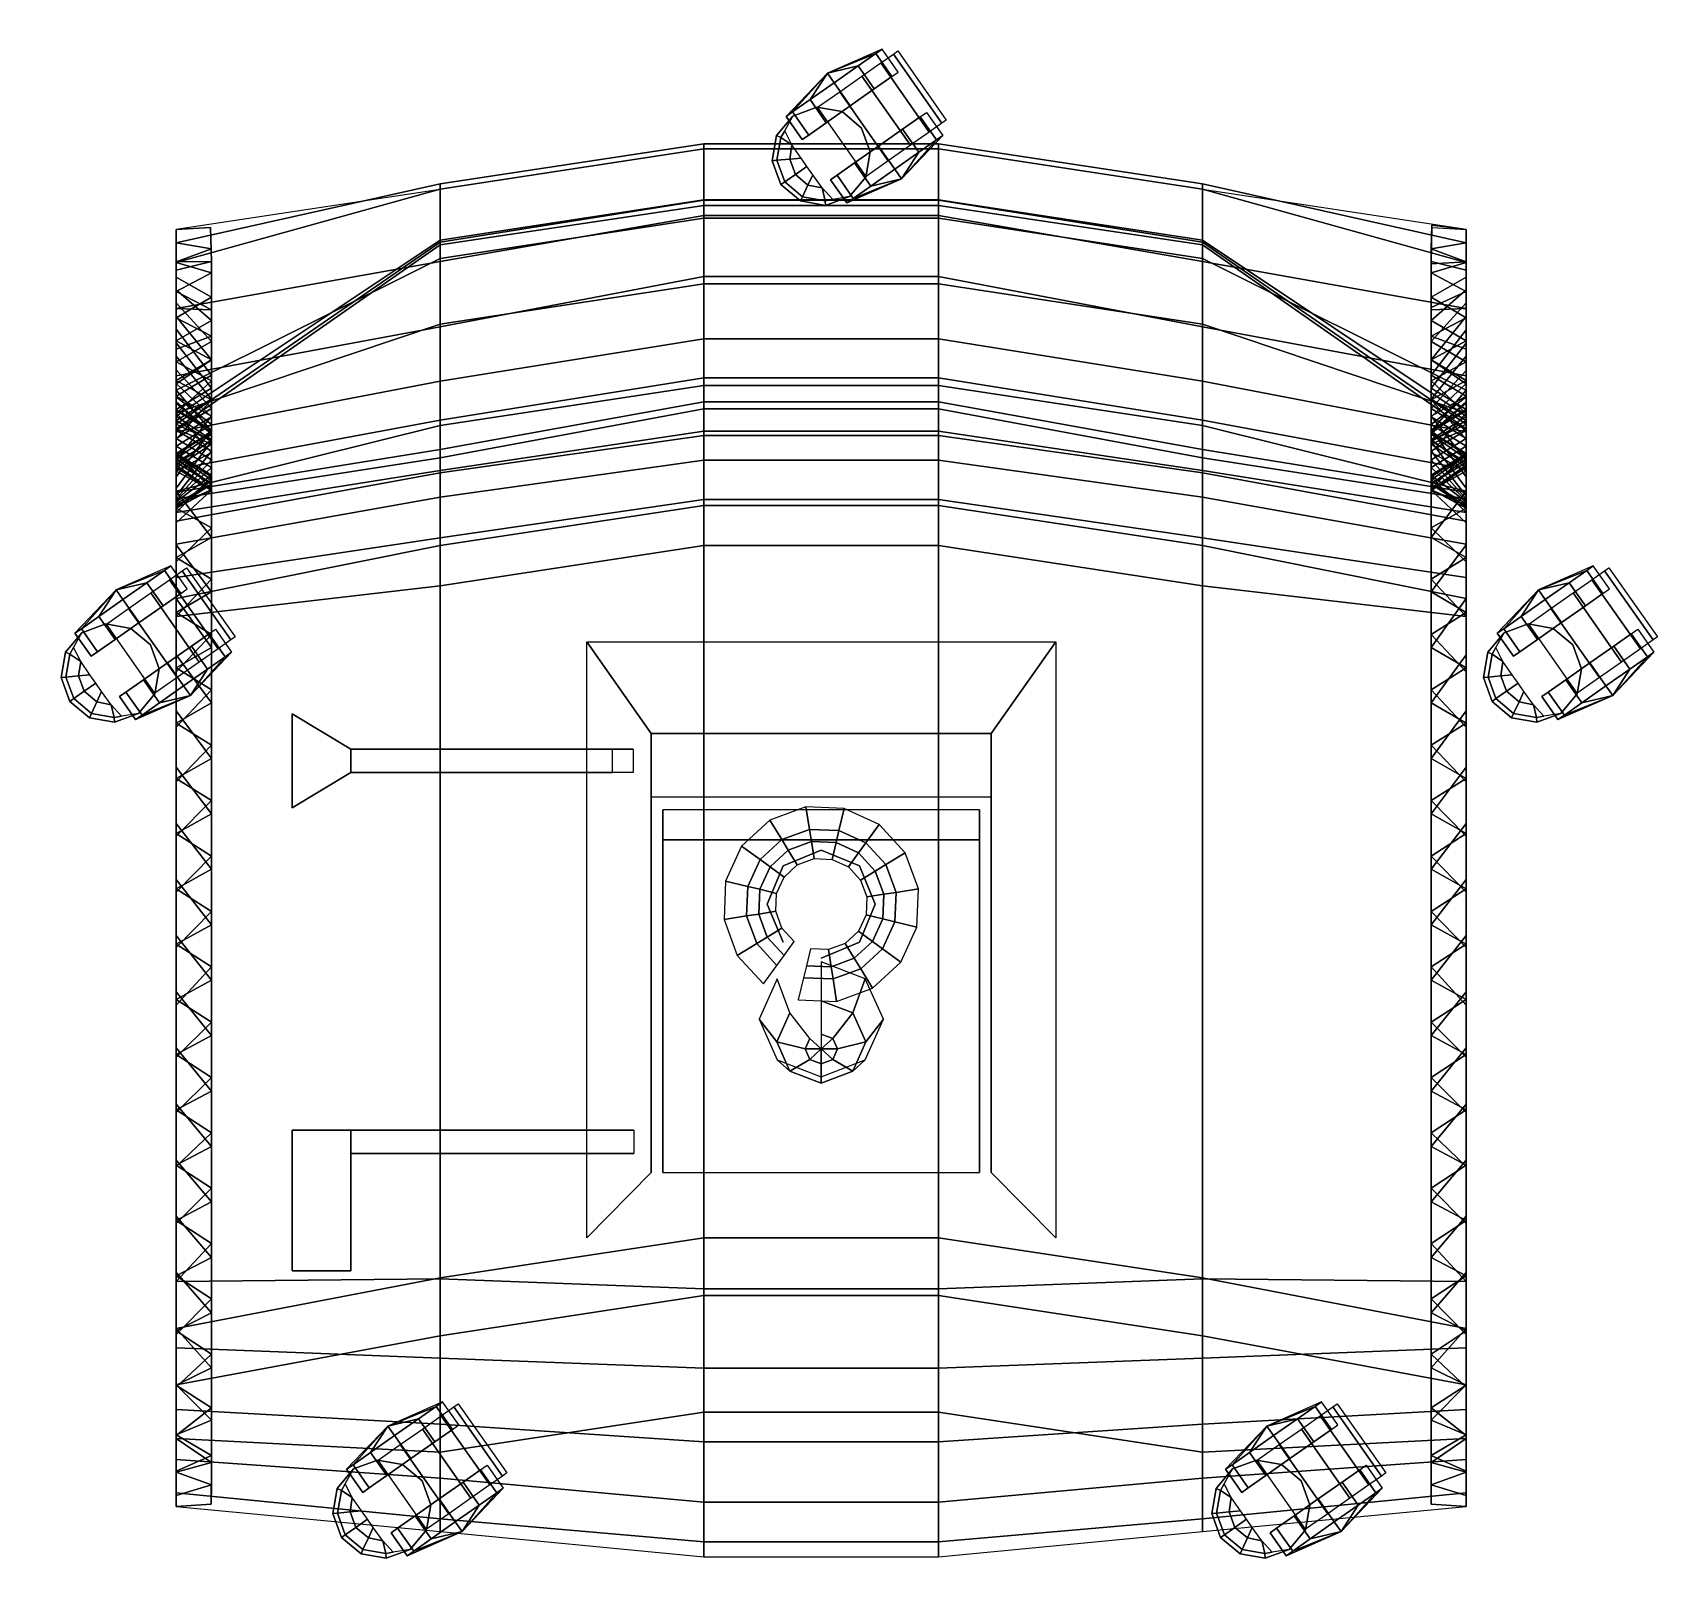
# Model space of a CAD drawing. Header units: metres. Extents: x 0.207 to 0.905, y -1.788 to -1.124.
import ezdxf

# ---------------------------------------------------------------- set-up
doc = ezdxf.new("R2010")
doc.units = ezdxf.units.M
doc.layers.add('ceco.net 76', color=7, linetype='Continuous')

# ---------------------------------------------------------------- blocks, each defined once
blk = doc.blocks.new('SILLABASE')
mesh = blk.add_polymesh((16, 4), dxfattribs=dict(m_close=True))
for k, corner in enumerate([(33.94492516765604, -24.69561961856652, 9.284858169835445), (26.0900355411286, -18.98102854481658, 182.1214314160773), (21.8250529752404, -15.87816746597127, 186.8421911188987), (15.88117400943884, -11.55387529937525, 301.8421911188987), (21.91041711499565, -35.80593798281006, 9.284858169835445), (16.84032468558871, -27.52040812997802, 182.1214314160773), (14.08740811425378, -23.02160011971591, 186.8421911188987), (10.25081496289931, -16.75185109020367, 301.8421911188987), (6.540246675023809, -41.46512687080758, 9.284858169835445), (5.026827054593014, -31.87005505047182, 182.1214314160773), (4.205083070555702, -26.6602028465577, 186.8421911188987), (3.059862262103707, -19.39950940845756, 301.8421911188987), (-9.825617033755407, -40.81162607503484, 9.284858169835445), (-7.551959427160909, -31.36777499229993, 182.1214314160773), (-6.317427751491778, -26.24003136535248, 186.8421911188987), (-4.596926730358973, -19.0937682762642, 301.8421911188987), (-24.69561961857835, -33.94492516764967, 9.284858169835445), (-18.98102854480385, -26.09003554113769, 182.1214314160773), (-15.87816746596945, -21.82505297524858, 186.8421911188987), (-11.55387529937434, -15.88117400944975, 301.8421911188987), (-35.80593798280461, -21.91041711500293, 9.284858169835445), (-27.52040812998894, -16.84032468559872, 182.1214314160773), (-23.02160011971137, -14.08740811426105, 186.8421911188987), (-16.75185109020094, -10.2508149628984, 301.8421911188987), (-41.46512687081122, -6.5402466750229, 9.284858169835445), (-31.87005505047273, -5.026827054601199, 182.1214314160773), (-26.66020284657134, -4.205083070550245, 186.8421911188987), (-19.39950940845301, -3.059862262113711, 301.8421911188987), (-40.81162607503938, 9.825617033745402, 9.284858169835445), (-31.36777499230811, 7.55195942715909, 182.1214314160773), (-26.24003136536339, 6.317427751479045, 186.8421911188987), (-19.0937682762742, 4.596926730357154, 301.8421911188987), (-33.94492516765604, 24.69561961856652, 9.284858169835445), (-26.0900355411286, 18.98102854481658, 182.1214314160773), (-21.8250529752404, 15.87816746597127, 186.8421911188987), (-15.88117400943884, 11.55387529937525, 301.8421911188987), (-21.91041711499565, 35.80593798281006, 9.284858169835445), (-16.84032468558871, 27.52040812997802, 182.1214314160773), (-14.08740811425378, 23.02160011971591, 186.8421911188987), (-10.25081496289931, 16.75185109020367, 301.8421911188987), (-6.540246675023809, 41.46512687080758, 9.284858169835445), (-5.026827054593014, 31.87005505047182, 182.1214314160773), (-4.205083070555702, 26.6602028465577, 186.8421911188987), (-3.059862262103707, 19.39950940845756, 301.8421911188987), (9.825617033755407, 40.81162607503484, 9.284858169835445), (7.551959427160909, 31.36777499229993, 182.1214314160773), (6.317427751491778, 26.24003136535248, 186.8421911188987), (4.596926730358973, 19.0937682762642, 301.8421911188987), (24.69561961857835, 33.94492516764967, 9.284858169835445), (18.98102854480385, 26.09003554113769, 182.1214314160773), (15.87816746596945, 21.82505297524858, 186.8421911188987), (11.55387529937434, 15.88117400944975, 301.8421911188987), (35.80593798280461, 21.91041711500293, 9.284858169835445), (27.52040812998894, 16.84032468559872, 182.1214314160773), (23.02160011971137, 14.08740811426105, 186.8421911188987), (16.75185109020094, 10.2508149628984, 301.8421911188987), (41.46512687081122, 6.5402466750229, 9.284858169835445), (31.87005505047273, 5.026827054601199, 182.1214314160773), (26.66020284657134, 4.205083070550245, 186.8421911188987), (19.39950940845301, 3.059862262113711, 301.8421911188987), (40.81162607503938, -9.825617033745402, 9.284858169835445), (31.36777499230811, -7.55195942715909, 182.1214314160773), (26.24003136536339, -6.317427751479045, 186.8421911188987), (19.0937682762742, -4.596926730357154, 301.8421911188987)]):
    mesh.set_mesh_vertex(divmod(k, 4), corner)
blk = doc.blocks.new('SILLARUEDA')
at = {"color": 0}
mesh = blk.add_polymesh((6, 7), dxfattribs=at)
for k, corner in enumerate([(0, 21), (-10.5, 18.1865), (-18.18650000000002, 10.5), (-21, 0), (-18.18650000000002, -10.5), (-10.5, -18.1865), (0, -21), (0, 21, -15.1194), (-10.5, 18.1865, -19.9625), (-18.18650000000002, 10.5, -19.9625), (-21, 0, -19.9625), (-18.18650000000002, -10.5, -19.9625), (-10.5, -18.1865, -19.9625), (0, -21, -15.1194), (0, 21, -15.1194), (-10.5, 18.1865, -19.9625), (-18.18650000000002, 10.5, -19.9625), (-21, 0, -19.9625), (-18.18650000000002, -10.5, -19.9625), (-10.5, -18.1865, -19.9625), (0, -21, -15.1194), (-6.547399999999982, 17.82599999999999, -27.4626), (-9.495200000000011, 16.4462, -27.4625), (-16.44619999999998, 9.495199999999997, -27.4625), (-18.99040000000002, 0, -27.4625), (-16.44619999999998, -9.495199999999997, -27.4625), (-9.495200000000011, -16.4462, -27.4625), (-6.547399999999982, -17.8259, -27.4626), (-7.432599999999979, 11.27, -32.9528), (-7.432599999999979, 11.27, -32.9528), (-11.69130000000001, 6.75, -32.9529), (-13.5, 0, -32.9529), (-11.69130000000001, -6.75, -32.9529), (-7.432599999999979, -11.2705, -32.9525), (-7.432599999999979, -11.2705, -32.9525), (-7.432599999999979, 11.27, -32.9528), (-7.432599999999979, 11.27, -32.9528), (-7.499099999999999, 4.329599999999999, -34.7249), (-7.500400000000013, 0.01349999999999341, -34.8873), (-7.499000000000024, -4.353300000000004, -34.7228), (-7.432599999999979, -11.2705, -32.9525), (-7.432599999999979, -11.2705, -32.9525)]):
    mesh.set_mesh_vertex(divmod(k, 7), corner)
mesh = blk.add_polymesh((12, 3), dxfattribs=dict(at, m_close=True))
for k, corner in enumerate([(47.50000000000001, 10.5, -34.9625), (47.50000000000001, 22.5, -34.9625), (22.5, 27.5, -34.9625), (44.15063509461098, 10.5, -22.46249999999999), (44.15063509461098, 22.5, -22.46249999999999), (22.5, 27.5, -34.9625), (35.00000000000001, 10.5, -13.31186490538902), (35.00000000000001, 22.5, -13.31186490538903), (22.5, 27.5, -34.9625), (22.5, 10.5, -9.962499999999988), (22.5, 22.5, -9.962499999999991), (22.5, 27.5, -34.9625), (9.999999999999998, 10.5, -13.31186490538902), (9.999999999999998, 22.5, -13.31186490538903), (22.5, 27.5, -34.9625), (0.8493649053890273, 10.5, -22.46249999999999), (0.8493649053890309, 22.5, -22.46249999999999), (22.5, 27.5, -34.9625), (-2.500000000000011, 10.5, -34.96249999999999), (-2.500000000000007, 22.5, -34.96249999999999), (22.5, 27.5, -34.9625), (0.8493649053890167, 10.5, -47.46249999999999), (0.8493649053890202, 22.5, -47.46249999999999), (22.5, 27.5, -34.9625), (9.99999999999999, 10.5, -56.61313509461097), (9.999999999999993, 22.5, -56.61313509461097), (22.5, 27.5, -34.9625), (22.5, 10.5, -59.96250000000001), (22.5, 22.5, -59.96250000000001), (22.5, 27.5, -34.9625), (35.00000000000001, 10.5, -56.61313509461097), (35.00000000000001, 22.5, -56.61313509461097), (22.5, 27.5, -34.9625), (44.15063509461098, 10.5, -47.46249999999999), (44.15063509461098, 22.5, -47.46249999999998), (22.5, 27.5, -34.9625)]):
    mesh.set_mesh_vertex(divmod(k, 3), corner)
mesh = blk.add_polymesh((2, 7), dxfattribs=at)
for k, corner in enumerate([(0, -21), (10.5, -18.1865), (18.18650000000002, -10.5), (21, 0), (18.18650000000002, 10.5), (10.5, 18.1865), (0, 21), (0, -21, -15.1194), (10.5, -18.1865, -7.466999999999999), (18.18650000000002, -10.5, -5.274199999999997), (21, 0, -5), (18.18650000000002, 10.5, -5.274199999999997), (10.5, 18.1865, -7.466999999999999), (0, 21, -15.1194)]):
    mesh.set_mesh_vertex(divmod(k, 7), corner)
mesh = blk.add_polymesh((2, 6), dxfattribs=at)
for k, corner in enumerate([(52.5, -18, -34.9625), (50.19179999999994, -18, -23.4229), (43.62249999999995, -18, -13.659), (33.803, -18, -7.173199999999998), (22.2441, -18, -4.9636), (10.72460000000001, -18, -7.708654065189531), (52.5, 18, -34.9625), (50.19179999999994, 18, -23.4229), (43.62249999999995, 18, -13.659), (33.803, 18, -7.173199999999998), (22.2441, 18, -4.9636), (10.72460000000001, 18, -7.708654065189531)]):
    mesh.set_mesh_vertex(divmod(k, 6), corner)
mesh = blk.add_polymesh((12, 3), dxfattribs=dict(at, m_close=True))
for k, corner in enumerate([(47.50000000000001, -10.5, -34.9625), (47.50000000000001, -22.5, -34.9625), (22.5, -27.5, -34.9625), (44.15063509461098, -10.5, -22.46249999999999), (44.15063509461098, -22.5, -22.46249999999999), (22.5, -27.5, -34.9625), (35.00000000000001, -10.5, -13.31186490538902), (35.00000000000001, -22.5, -13.31186490538903), (22.5, -27.5, -34.9625), (22.5, -10.5, -9.962499999999988), (22.5, -22.5, -9.962499999999991), (22.5, -27.5, -34.9625), (9.999999999999998, -10.5, -13.31186490538902), (9.999999999999998, -22.5, -13.31186490538903), (22.5, -27.5, -34.9625), (0.8493649053890273, -10.5, -22.46249999999999), (0.8493649053890309, -22.5, -22.46249999999999), (22.5, -27.5, -34.9625), (-2.500000000000011, -10.5, -34.96249999999999), (-2.500000000000007, -22.5, -34.96249999999999), (22.5, -27.5, -34.9625), (0.8493649053890167, -10.5, -47.46249999999999), (0.8493649053890202, -22.5, -47.46249999999999), (22.5, -27.5, -34.9625), (9.99999999999999, -10.5, -56.61313509461097), (9.999999999999993, -22.5, -56.61313509461097), (22.5, -27.5, -34.9625), (22.5, -10.5, -59.96250000000001), (22.5, -22.5, -59.96250000000001), (22.5, -27.5, -34.9625), (35.00000000000001, -10.5, -56.61313509461097), (35.00000000000001, -22.5, -56.61313509461097), (22.5, -27.5, -34.9625), (44.15063509461098, -10.5, -47.46249999999999), (44.15063509461098, -22.5, -47.46249999999998), (22.5, -27.5, -34.9625)]):
    mesh.set_mesh_vertex(divmod(k, 3), corner)
blk = doc.blocks.new('SILLABAS')
at = {"color": 7}
for points in [[(-27.42505401295896, 67.5, 0.04733858054646491), (-27.42505401295896, -67.5, 0.04733858054646491), (114.3707205998991, -67.5, 59.83279958889874), (114.3707205998991, 67.5, 59.83279958889874)], [(-81.09673916270411, -225.6081541180739, 60.9633525226362), (-81.09673916270411, -225.6081541180739, 50.9633525226362), (-41.09673916270411, -225.6081541180739, 50.9633525226362), (-41.09673916270411, -225.6081541180739, 60.9633525226362)], [(96.29778448158801, -225.608154118074, 64.9996871703789), (96.29778448158801, -225.608154118074, 74.9996871703789), (156.297784481588, -225.608154118074, 72.99968717037888), (156.297784481588, -225.608154118074, 69.99968717037888)]]:
    blk.add_3dface(points, dxfattribs=at)
mesh = blk.add_polymesh((3, 4), dxfattribs=dict(at, n_close=True))
for k, corner in enumerate([(142.2234620417105, -100, 93.72228500387132), (-111.83302299255, -100, 71.75885942312266), (-111.83302299255, 100, 71.75885942312266), (142.2234620417105, 100, 93.72228500387132), (114.3707205998992, -72.5, 59.83279958889875), (-72.7091723361923, -72.5, 43.65956431170366), (-72.7091723361923, 72.5, 43.65956431170366), (114.3707205998992, 72.5, 59.83279958889875), (114.3707205998992, -72.5, 59.83279958889875), (-45.67310587899624, -72.5, 24.24188437254293), (-45.67310587899624, 72.5, 24.24188437254293), (114.3707205998992, 72.5, 59.83279958889875)]):
    mesh.set_mesh_vertex(divmod(k, 4), corner)
mesh = blk.add_polymesh((2, 4), dxfattribs=dict(at, n_close=True))
for k, corner in enumerate([(114.3707205998991, 67.5, 59.83279958889874), (-40.16711713762805, 67.5, 31.07208973020775), (-40.16711713762805, -67.5, 31.07208973020775), (114.3707205998991, -67.5, 59.83279958889874), (114.3707205998991, 67.5, 59.83279958889874), (-27.42505401295896, 67.5, 0.04733858054646491), (-27.42505401295896, -67.5, 0.04733858054646491), (114.3707205998991, -67.5, 59.83279958889874)]):
    mesh.set_mesh_vertex(divmod(k, 4), corner)
mesh = blk.add_polymesh((2, 8), dxfattribs=dict(at, n_close=True))
for k, corner in enumerate([(23.0018, 0, 0.0473386), (16.2647, 16.2647, 0.0473386), (1.42109e-14, 23.0018, 0.0473386), (-16.2647, 16.2647, 0.0473386), (-23.0018, -6.15827e-16, 0.0473386), (-16.2647, -16.2647, 0.0473386), (1.42109e-14, -23.0018, 0.0473386), (16.2647, -16.2647, 0.0473386), (23.0018, -5.80926e-48, 21.3088), (16.2647, 16.2647, 18.4683), (1.42109e-14, 23.0018, 11.6106), (-16.2647, 16.2647, 4.75289), (-23.0018, -6.15827e-16, 1.91234), (-16.2647, -16.2647, 4.75289), (1.42109e-14, -23.0018, 11.6106), (16.2647, -16.2647, 18.4683)]):
    mesh.set_mesh_vertex(divmod(k, 8), corner)
mesh = blk.add_polymesh((8, 4), dxfattribs=dict(at, m_close=True))
for k, corner in enumerate([(24.64138649202169, 0, 20.92659057845196), (41.23230239462923, 0, 0.9572691600440528), (55.37116789533812, 0, -1.434700410628828), (61.7402483360231, 0, 1.250699851722164), (31.80420813991024, 18.7668130690859, 23.9466565536816), (46.36306819244903, 13.4427642292793, 3.120557871474581), (57.23662836649215, 4.887563822036036, -0.6481648839863547), (61.74024833602311, 1.4210854715202e-14, 1.250699851722166), (49.09678930710238, 26.54028156482193, 31.2377407903425), (58.74983256690561, 19.01093948883069, 8.343198817938774), (61.74024833602311, 6.912059044087428, 1.250699851722167), (61.74024833602311, 7.105427357601002e-15, 1.250699851722167), (66.38937047429451, 18.7668130690859, 38.52882502700341), (71.13659694136217, 13.4427642292793, 13.56583976440297), (66.24386830555406, 4.887563822036036, 3.149564587430696), (61.7402483360231, 1.4210854715202e-14, 1.250699851722175), (73.55219212218307, 0, 41.54889100223304), (76.26736273918199, 0, 15.72912847583349), (68.10932877670811, 0, 3.936100114073163), (61.74024833602312, 0, 1.250699851722167), (66.38937047429451, -18.7668130690859, 38.52882502700341), (71.13659694136217, -13.4427642292793, 13.56583976440297), (66.24386830555406, -4.887563822036036, 3.149564587430696), (61.7402483360231, -1.4210854715202e-14, 1.250699851722175), (49.09678930710238, -26.54028156482193, 31.2377407903425), (58.74983256690561, -19.01093948883069, 8.343198817938774), (61.74024833602311, -6.912059044087428, 1.250699851722167), (61.74024833602311, -7.105427357601002e-15, 1.250699851722167), (31.80420813991024, -18.7668130690859, 23.9466565536816), (46.36306819244903, -13.4427642292793, 3.120557871474581), (57.23662836649215, -4.887563822036036, -0.6481648839863547), (61.74024833602311, -1.4210854715202e-14, 1.250699851722166)]):
    mesh.set_mesh_vertex(divmod(k, 4), corner)
mesh = blk.add_polymesh((3, 4), dxfattribs=dict(at, n_close=True))
for k, corner in enumerate([(-56.09673916270411, -88.96884049804557, 60.9633525226362), (-66.0967391627041, -88.96884049804557, 60.9633525226362), (-66.09673916270411, -80.17773538738886, 50.9633525226362), (-56.09673916270337, -80.17773538738886, 50.96335252263619), (-56.09673916270411, -200.6081541180739, 60.9633525226362), (-66.09673916270411, -200.6081541180739, 60.9633525226362), (-66.09673916270411, -200.6081541180739, 50.9633525226362), (-56.09673916270411, -200.6081541180739, 50.9633525226362), (-41.09673916270411, -225.6081541180739, 60.9633525226362), (-81.09673916270411, -225.6081541180739, 60.9633525226362), (-81.09673916270411, -225.6081541180739, 50.9633525226362), (-41.09673916270411, -225.6081541180739, 50.9633525226362)]):
    mesh.set_mesh_vertex(divmod(k, 4), corner)
mesh = blk.add_polymesh((4, 4), dxfattribs=dict(at, n_close=True))
for k, corner in enumerate([(96.29778448158801, -88.64020105465664, 74.9996871703789), (96.29778448158801, -79.97233573527086, 64.9996871703789), (106.297784481588, -79.97233573527086, 64.9996871703789), (106.297784481588, -88.64020105465664, 74.9996871703789), (96.29778448158801, -200.608154118074, 74.9996871703789), (96.29778448158801, -200.608154118074, 64.9996871703789), (106.297784481588, -200.608154118074, 64.9996871703789), (106.297784481588, -200.608154118074, 74.9996871703789), (96.29778448158801, -200.608154118074, 74.9996871703789), (96.29778448158801, -200.608154118074, 64.9996871703789), (156.297784481588, -200.608154118074, 69.99968717037888), (156.297784481588, -200.608154118074, 72.99968717037888), (96.29778448158801, -225.608154118074, 74.9996871703789), (96.29778448158801, -225.608154118074, 64.9996871703789), (156.2977844815879, -225.608154118074, 69.99968717037888), (156.297784481588, -225.608154118074, 72.99968717037888)]):
    mesh.set_mesh_vertex(divmod(k, 4), corner)

msp = doc.modelspace()

# ---------------------------------------------------------------- block references
at = {"layer": 'ceco.net 76', "yscale": 0.001000000000203727}
for name, p, xscale, zscale, rotation in [('SILLARUEDA', (0.5435122259686509, -1.17675743962272, 1.019700759865287), 0.001000000002289383, 0.001, 35.08414624312518), ('SILLARUEDA', (0.240309925345126, -1.397046805611439, 1.019700759865287), 0.001000000002289383, 0.001, 35.08414624312518), ('SILLARUEDA', (0.846714526563072, -1.397046805611439, 1.019700759865287), 0.001000000002289383, 0.001, 35.08414624312518), ('SILLABAS', (0.5435122259686509, -1.49556320502515, 1.325318949948379), 0.001000000000203727, 0.001000000000203727, 270), ('SILLABASE', (0.5435122259686509, -1.49556320502515, 1.022694200022517), 0.001000000000203727, 0.001000000000203727, 270), ('SILLARUEDA', (0.3561228986972751, -1.753482487140986, 1.019700759865287), 0.001000000002289383, 0.001, 35.08414624312518), ('SILLARUEDA', (0.7309015532109229, -1.753482487140986, 1.019700759865287), 0.001000000002289383, 0.001, 35.08414624312518)]:
    msp.add_blockref(name, p, dxfattribs=dict(at, xscale=xscale, zscale=zscale, rotation=rotation))

# ---------------------------------------------------------------- meshes
at = {"layer": 'ceco.net 76', "color": 4}
mesh = msp.add_polymesh((6, 15), dxfattribs=at)
for k, corner in enumerate([(0.2685122259453678, -1.207986668216194, 1.96353313838554), (0.2685122259453678, -1.213583935078618, 1.941846091295127), (0.2685122259453678, -1.222030082477517, 1.919476519730574), (0.2685122259453678, -1.290892477940447, 1.640239754947751), (0.2685122259453678, -1.292944987617461, 1.616458860374022), (0.2685122259453678, -1.287463525496691, 1.593245874841517), (0.2685122259453678, -1.276448474437616, 1.546827328689814), (0.2685122259453678, -1.286071197789256, 1.500742781109591), (0.2685122259453678, -1.319475560608312, 1.467150565767227), (0.2685122259453678, -1.365310977464191, 1.455175468749315), (0.2685122259453678, -1.676525202317948, 1.470002512317932), (0.2685122259453678, -1.700475729464501, 1.469101026673147), (0.2685122259453678, -1.723402526590776, 1.46365659752529), (0.2685122259453678, -1.723402526590776, 1.46365659752529), (0.2685122259453678, -1.752289203107552, 1.449833955880824), (0.3810122259628301, -1.190837497000843, 1.951572628391182), (0.3810122259628301, -1.188513355907248, 1.926843516362685), (0.3810122259628301, -1.190698192933355, 1.900808723491399), (0.3810122259628301, -1.213284288518566, 1.630750246708901), (0.3810122259628301, -1.214495503334633, 1.580426022346113), (0.3810122259628301, -1.212447179249552, 1.536172704440323), (0.3810122259628301, -1.220320205646289, 1.484875055557813), (0.3810122259628301, -1.2482630792193, 1.441171464068767), (0.3810122259628301, -1.291541493476047, 1.412574489544714), (0.3810122259628301, -1.342702398349588, 1.404008866095813), (0.3810122259628301, -1.654935838281831, 1.431001744946608), (0.3810122259628301, -1.679617865639643, 1.439287077408602), (0.3810122259628301, -1.729253924178097, 1.453895451373826), (0.3810122259628301, -1.729253924178097, 1.453895451373826), (0.3810122259628301, -1.763067495683658, 1.442271476438147), (0.4935122259511886, -1.173688325785492, 1.939612118396824), (0.4935122259511886, -1.171364184692806, 1.914883006368328), (0.4935122259511886, -1.173549021718004, 1.888848213497041), (0.4935122259511886, -1.195397391973615, 1.628500284784179), (0.4935122259511886, -1.197711786273516, 1.57636102018431), (0.4935122259511886, -1.195298008034201, 1.524212194445965), (0.4935122259511886, -1.203171034430938, 1.472914545563455), (0.4935122259511886, -1.231113908003949, 1.429210954074409), (0.4935122259511886, -1.274392322260696, 1.400613979550357), (0.4935122259511886, -1.325553227134237, 1.392048356101455), (0.4935122259511886, -1.637786667067389, 1.419041234952251), (0.4935122259511886, -1.662468694424292, 1.427326567414245), (0.4935122259511886, -1.712104752963655, 1.441934941379468), (0.4935122259511886, -1.712104752963655, 1.441934941379468), (0.4935122259511886, -1.773845788260673, 1.434708996995471), (0.5935122259570094, -1.173688325785492, 1.939612118396824), (0.5935122259570094, -1.171364184692806, 1.914883006368328), (0.5935122259570094, -1.173549021718004, 1.888848213497041), (0.5935122259570094, -1.195397391973615, 1.628500284784179), (0.5935122259570094, -1.197711786273516, 1.57636102018431), (0.5935122259570094, -1.195298008034201, 1.524212194445965), (0.5935122259570094, -1.203171034430938, 1.472914545563455), (0.5935122259570094, -1.231113908003949, 1.429210954074409), (0.5935122259570094, -1.274392322260696, 1.400613979550357), (0.5935122259570094, -1.325553227134237, 1.392048356101455), (0.5935122259570094, -1.637786667067389, 1.419041234952251), (0.5935122259570094, -1.662468694424292, 1.427326567414245), (0.5935122259570094, -1.712104752963655, 1.441934941379468), (0.5935122259570094, -1.712104752963655, 1.441934941379468), (0.5935122259570094, -1.773845788260673, 1.434708996995471), (0.7060122259453678, -1.190837497000843, 1.951572628391182), (0.7060122259453678, -1.188513355907248, 1.926843516362685), (0.7060122259453678, -1.190698192933355, 1.900808723491399), (0.7060122259453678, -1.213284288518566, 1.630750246708901), (0.7060122259453678, -1.214495503334633, 1.580426022346113), (0.7060122259453678, -1.212447179249552, 1.536172704440323), (0.7060122259453678, -1.220320205646289, 1.484875055557813), (0.7060122259453678, -1.2482630792193, 1.441171464068767), (0.7060122259453678, -1.291541493476047, 1.412574489544714), (0.7060122259453678, -1.342702398349588, 1.404008866095813), (0.7060122259453678, -1.654935838281831, 1.431001744946608), (0.7060122259453678, -1.679617865639643, 1.439287077408602), (0.7060122259453678, -1.729253924178097, 1.453895451373826), (0.7060122259453678, -1.729253924178097, 1.453895451373826), (0.7060122259453678, -1.763067495683658, 1.442271476438147), (0.8185122259628301, -1.207986668216194, 1.96353313838554), (0.8185122259628301, -1.213583935078618, 1.941846091295127), (0.8185122259628301, -1.222030082477517, 1.919476519730574), (0.8185122259628301, -1.290892477940447, 1.640239754947751), (0.8185122259628301, -1.292944987617461, 1.616458860374022), (0.8185122259628301, -1.287463525496691, 1.593245874841517), (0.8185122259628301, -1.276448474437616, 1.546827328689814), (0.8185122259628301, -1.286071197789256, 1.500742781109591), (0.8185122259628301, -1.319475560608312, 1.467150565767227), (0.8185122259628301, -1.365310977464191, 1.455175468749315), (0.8185122259628301, -1.676525202317948, 1.470002512317932), (0.8185122259628301, -1.700475729464501, 1.469101026673147), (0.8185122259628301, -1.723402526590776, 1.46365659752529), (0.8185122259628301, -1.723402526590776, 1.46365659752529), (0.8185122259628301, -1.752289203107552, 1.449833955880824)]):
    mesh.set_mesh_vertex(divmod(k, 15), corner)
at = {"layer": 'ceco.net 76', "color": 1}
mesh = msp.add_polymesh((6, 18), dxfattribs=at)
for k, corner in enumerate([(0.8185122259628301, -1.752289203107552, 1.449833955880824), (0.8185122259628301, -1.746541380741378, 1.4776874091362), (0.8185122259628301, -1.732275381847189, 1.502290937251963), (0.8185122259628301, -1.710957245382901, 1.521116169730228), (0.8185122259628301, -1.684777720050165, 1.532228540024689), (0.8185122259628301, -1.656427132992662, 1.534486090401404), (0.8185122259628301, -1.372884879507269, 1.511321289686501), (0.8185122259628301, -1.356313372360177, 1.51417383539002), (0.8185122259628301, -1.342083269224617, 1.523132408426686), (0.8185122259628301, -1.33234684918179, 1.536842039744538), (0.8185122259628301, -1.328576729331048, 1.553229170745189), (0.8185122259628301, -1.322807086252483, 1.742768786397434), (0.8185122259628301, -1.319996762898058, 1.785861446494768), (0.8185122259628301, -1.310113282791549, 1.827899430421336), (0.8185122259628301, -1.294271636590651, 1.867064117168494), (0.8185122259628301, -1.270397560537362, 1.904260550135479), (0.8185122259628301, -1.241654472746718, 1.936489577050705), (0.8185122259628301, -1.207986668216194, 1.96353313838554), (0.7060122259453678, -1.763067495683658, 1.442271476438147), (0.7060122259453678, -1.757630426414921, 1.470508019324247), (0.7060122259453678, -1.740205637886988, 1.499206200043996), (0.7060122259453678, -1.717315756852344, 1.518000684197188), (0.7060122259453678, -1.689134029937208, 1.529033694066813), (0.7060122259453678, -1.655358665609215, 1.531321730509192), (0.7060122259453678, -1.359868228176397, 1.500656332669442), (0.7060122259453678, -1.339424759635308, 1.502315686245983), (0.7060122259453678, -1.322062114528394, 1.513234816940626), (0.7060122259453678, -1.311710823735752, 1.530941867490956), (0.7060122259453678, -1.310714197732609, 1.551428341000765), (0.7060122259453678, -1.30533599272539, 1.732961464355317), (0.7060122259453678, -1.301761198168692, 1.77530234958133), (0.7060122259453678, -1.289168584801787, 1.824095291795985), (0.7060122259453678, -1.272559863804504, 1.859646382733763), (0.7060122259453678, -1.2493795340325, 1.895228760035138), (0.7060122259453678, -1.221635653483731, 1.926144325997599), (0.7060122259453678, -1.190837497000843, 1.951572628391182), (0.5935122259570094, -1.773845788260673, 1.43470899699547), (0.5935122259570094, -1.767444183265156, 1.46783878757532), (0.5935122259570094, -1.750452970198325, 1.49699118454184), (0.5935122259570094, -1.724781736270502, 1.518889844752334), (0.5935122259570094, -1.69331558802523, 1.531073648961712), (0.5935122259570094, -1.659590903592375, 1.532173299015205), (0.5935122259570094, -1.34272732544568, 1.488870108963876), (0.5935122259570094, -1.323122552813488, 1.490147838278941), (0.5935122259570094, -1.306227125334858, 1.500174015637582), (0.5935122259570094, -1.295712529051429, 1.516769887628805), (0.5935122259570094, -1.293863653978492, 1.536329063559933), (0.5935122259570094, -1.284439909386578, 1.72664524365823), (0.5935122259570094, -1.281382239218233, 1.762944041066278), (0.5935122259570094, -1.271245715288473, 1.808077852484075), (0.5935122259570094, -1.254522110786724, 1.849832600105273), (0.5935122259570094, -1.228016370343625, 1.889116469279017), (0.5935122259570094, -1.201915418307267, 1.916972477895156), (0.5935122259570094, -1.173688325785492, 1.939612118396825), (0.4935122259511886, -1.773845788260673, 1.43470899699547), (0.4935122259511886, -1.767444183265156, 1.46783878757532), (0.4935122259511886, -1.750452970198325, 1.49699118454184), (0.4935122259511886, -1.724781736270502, 1.518889844752334), (0.4935122259511886, -1.69331558802523, 1.531073648961712), (0.4935122259511886, -1.659590903592375, 1.532173299015205), (0.4935122259511886, -1.34272732544568, 1.488870108963876), (0.4935122259511886, -1.323122552813488, 1.490147838278941), (0.4935122259511886, -1.306227125334858, 1.500174015637582), (0.4935122259511886, -1.295712529051429, 1.516769887628805), (0.4935122259511886, -1.293863653978492, 1.536329063559933), (0.4935122259511886, -1.284439909386578, 1.72664524365823), (0.4935122259511886, -1.281382239218233, 1.762944041066278), (0.4935122259511886, -1.271245715288473, 1.808077852484075), (0.4935122259511886, -1.254522110786724, 1.849832600105273), (0.4935122259511886, -1.228016370343625, 1.889116469279017), (0.4935122259511886, -1.201915418307267, 1.916972477895156), (0.4935122259511886, -1.173688325785492, 1.939612118396825), (0.3810122259628301, -1.763067495683658, 1.442271476438147), (0.3810122259628301, -1.757630426414921, 1.470508019324247), (0.3810122259628301, -1.740205637886988, 1.499206200043996), (0.3810122259628301, -1.717315756852344, 1.518000684197188), (0.3810122259628301, -1.689134029937208, 1.529033694066813), (0.3810122259628301, -1.655358665609215, 1.531321730509192), (0.3810122259628301, -1.359868228176397, 1.500656332669442), (0.3810122259628301, -1.339424759635308, 1.502315686245983), (0.3810122259628301, -1.322062114528394, 1.513234816940626), (0.3810122259628301, -1.311710823735752, 1.530941867490956), (0.3810122259628301, -1.310714197732609, 1.551428341000765), (0.3810122259628301, -1.30533599272539, 1.732961464355317), (0.3810122259628301, -1.301761198168692, 1.77530234958133), (0.3810122259628301, -1.289168584801787, 1.824095291795985), (0.3810122259628301, -1.272559863804504, 1.859646382733763), (0.3810122259628301, -1.2493795340325, 1.895228760035138), (0.3810122259628301, -1.221635653483731, 1.926144325997599), (0.3810122259628301, -1.190837497000843, 1.951572628391182), (0.2685122259453678, -1.752289203107552, 1.449833955880824), (0.2685122259453678, -1.746541380741378, 1.4776874091362), (0.2685122259453678, -1.732275381847189, 1.502290937251963), (0.2685122259453678, -1.710957245382901, 1.521116169730228), (0.2685122259453678, -1.684777720050165, 1.532228540024689), (0.2685122259453678, -1.656427132992662, 1.534486090401404), (0.2685122259453678, -1.372884879507269, 1.511321289686501), (0.2685122259453678, -1.356313372360177, 1.51417383539002), (0.2685122259453678, -1.342083269224617, 1.523132408426686), (0.2685122259453678, -1.33234684918179, 1.536842039744538), (0.2685122259453678, -1.328576729331048, 1.553229170745189), (0.2685122259453678, -1.322807086252483, 1.742768786397435), (0.2685122259453678, -1.319996762898058, 1.785861446494768), (0.2685122259453678, -1.310113282791549, 1.827899430421336), (0.2685122259453678, -1.294271636590651, 1.867064117168494), (0.2685122259453678, -1.270397560537362, 1.904260550135479), (0.2685122259453678, -1.241654472746718, 1.936489577050705), (0.2685122259453678, -1.207986668216194, 1.96353313838554)]):
    mesh.set_mesh_vertex(divmod(k, 18), corner)
at = {"layer": 'ceco.net 76', "color": 2}
mesh = msp.add_polymesh((2, 41), dxfattribs=at)
for k, corner in enumerate([(0.2685122259453678, -1.207986668216194, 1.96353313838554), (0.2685122259453678, -1.213583935078618, 1.941846091295127), (0.2685122259453678, -1.222030082477517, 1.919476519730574), (0.2685122259453678, -1.228235648317509, 1.896331641738071), (0.2685122259453678, -1.233731244496171, 1.873000842996126), (0.2685122259453678, -1.239183417230465, 1.849659865363258), (0.2685122259453678, -1.245092402993664, 1.826438159396542), (0.2685122259453678, -1.250445488452073, 1.803076817538654), (0.2685122259453678, -1.256223629808205, 1.779814380025668), (0.2685122259453678, -1.262001771163427, 1.756551942512682), (0.2685122259453678, -1.267779912518649, 1.733289504999695), (0.2685122259453678, -1.273558053873871, 1.710027067486709), (0.2685122259453678, -1.279336195230003, 1.686764629973723), (0.2685122259453678, -1.285114336585225, 1.663502192460737), (0.2685122259453678, -1.290892477940447, 1.640239754947751), (0.2685122259453678, -1.292944987617461, 1.616458860374022), (0.2685122259453678, -1.287463525496691, 1.593245874841517), (0.2685122259453678, -1.281955999967153, 1.570036601765666), (0.2685122259453678, -1.276448474437616, 1.546827328689814), (0.2685122259453678, -1.281259836113436, 1.523785054899703), (0.2685122259453678, -1.286071197789256, 1.500742781109591), (0.2685122259453678, -1.302773379198784, 1.483946673438409), (0.2685122259453678, -1.319475560608312, 1.467150565767227), (0.2685122259453678, -1.342393269036706, 1.461163017258272), (0.2685122259453678, -1.365310977464191, 1.455175468749315), (0.2685122259453678, -1.389262223997407, 1.456053798320406), (0.2685122259453678, -1.413216759433539, 1.456895085433794), (0.2685122259453678, -1.437168813455259, 1.457804282261746), (0.2685122259453678, -1.461115515143406, 1.458843719206478), (0.2685122259453678, -1.485055104198268, 1.460036818764082), (0.2685122259453678, -1.508993976386678, 1.461244425869118), (0.2685122259453678, -1.532932848575087, 1.462452032974154), (0.2685122259453678, -1.556871720763497, 1.463659640079191), (0.2685122259453678, -1.580810592951907, 1.464867247184227), (0.2685122259453678, -1.604741475665009, 1.466215042984333), (0.2685122259453678, -1.628649644962111, 1.467925711635299), (0.2685122259453678, -1.652566370660765, 1.469511684027738), (0.2685122259453678, -1.676525202317948, 1.470002512317931), (0.2685122259453678, -1.700475729464501, 1.469101026673146), (0.2685122259453678, -1.723402526590776, 1.46365659752529), (0.2685122259453678, -1.752289203107552, 1.449833955880824), (0.283173235979983, -1.207158128790156, 1.960257842699346), (0.2835122259593377, -1.216251598470167, 1.941327124824439), (0.2835122259593377, -1.226471541346741, 1.919958282625859), (0.2835122259593377, -1.23685362619844, 1.898672030961887), (0.2835122259593377, -1.246768874441018, 1.877154272029705), (0.2835122259593377, -1.255668174137186, 1.855195740429392), (0.2835122259593377, -1.263463309012054, 1.832822033478038), (0.2835122259593377, -1.270042338159414, 1.810060612769877), (0.2835122259593377, -1.275596765640416, 1.787026837900383), (0.2835122259593377, -1.280294033069453, 1.763802578195224), (0.2835122259593377, -1.284284909348657, 1.740446010259387), (0.2835122259593377, -1.287776886511979, 1.717009135372156), (0.2835122259593377, -1.291016359083273, 1.693535773662991), (0.2835122259593377, -1.294185459642081, 1.670052796846341), (0.2835122259593377, -1.298100566346961, 1.646695581547334), (0.2835122259593377, -1.29942848392156, 1.623056090929175), (0.2835122259593377, -1.29758347262768, 1.599445717350818), (0.2835122259593377, -1.295145050550759, 1.575882062777398), (0.2835122259593377, -1.293911019265665, 1.552218351028494), (0.2835122259593377, -1.294585008257031, 1.528604670039632), (0.2835122259593377, -1.303059901471074, 1.506654326489226), (0.2835122259593377, -1.318751698465435, 1.489039533437352), (0.2835122259593377, -1.339268054517647, 1.477395111531171), (0.2835122259593377, -1.362436769366554, 1.472953931570707), (0.2835122259593377, -1.386097240956674, 1.474124204386327), (0.2835122259593377, -1.409750131809319, 1.47555067339054), (0.2835122259593377, -1.433401752623554, 1.476998019214332), (0.2835122259593377, -1.457050686748603, 1.478488529958026), (0.2835122259593377, -1.480695647199441, 1.480040874364593), (0.2835122259593377, -1.504339000667728, 1.481617548883553), (0.2835122259593377, -1.527981719313261, 1.483203720279872), (0.2835122259593377, -1.551624241947224, 1.48479281088241), (0.2835122259593377, -1.575266088853909, 1.486391914253724), (0.2835122259593377, -1.598904427771317, 1.488041775515152), (0.2835122259593377, -1.62253488176711, 1.489800873122581), (0.2835122259593377, -1.646185854252594, 1.491242813566388), (0.2835122259593377, -1.669861901195959, 1.490883617247804), (0.2835122259593377, -1.69327883338437, 1.487401118428868), (0.2835122259593377, -1.715517083248501, 1.479446623267463), (0.2835122259593377, -1.733646252429112, 1.464460455015888), (0.283456348613025, -1.751410285971446, 1.450084041264514)]):
    mesh.set_mesh_vertex(divmod(k, 41), corner)
at = {"layer": 'ceco.net 76', "color": 5}
mesh = msp.add_polymesh((2, 41), dxfattribs=dict(at, m_close=True))
for k, corner in enumerate([(0.2685122259453678, -1.207986668216194, 1.96353313838554), (0.2685122259453678, -1.225257512049297, 1.949660385736318), (0.2685122259453678, -1.241654472746718, 1.936489577050705), (0.2685122259453678, -1.259004257337524, 1.917035624203729), (0.2685122259453678, -1.273773117978721, 1.899001343629352), (0.2685122259453678, -1.28645383198645, 1.878698583248986), (0.2685122259453678, -1.297315448052445, 1.857629531759009), (0.2685122259453678, -1.306468957230295, 1.83576982801431), (0.2685122259453678, -1.313421878688218, 1.813116184399922), (0.2685122259453678, -1.318200240815799, 1.789901985292243), (0.2685122259453678, -1.321446935147919, 1.766418991990212), (0.2685122259453678, -1.322807086252483, 1.742768786397434), (0.2685122259453678, -1.32344485204439, 1.71906822519681), (0.2685122259453678, -1.324082617836297, 1.695367663996185), (0.2685122259453678, -1.324720383629114, 1.671667102795561), (0.2685122259453678, -1.325157415186454, 1.647964635125619), (0.2685122259453678, -1.325532855751676, 1.624263514332295), (0.2685122259453678, -1.326213998251746, 1.600564850972439), (0.2685122259453678, -1.326672794395649, 1.576861741028381), (0.2685122259453678, -1.328576729331048, 1.553229170745189), (0.2685122259453678, -1.332965450655224, 1.530119900798466), (0.2685122259453678, -1.349662767314926, 1.513928741028223), (0.2685122259453678, -1.372884879507269, 1.511321289686501), (0.2685122259453678, -1.396510972084884, 1.513303988841728), (0.2685122259453678, -1.420137064663408, 1.515286687996956), (0.2685122259453678, -1.443407999455389, 1.517082879006254), (0.2685122259453678, -1.46656511966748, 1.518974766611226), (0.2685122259453678, -1.490460614134549, 1.520926977826702), (0.2685122259453678, -1.514016775536306, 1.522851466250445), (0.2685122259453678, -1.538662388476127, 1.524864960554131), (0.2685122259453678, -1.560749959858271, 1.526669468288173), (0.2685122259453678, -1.58444185448579, 1.52860504582861), (0.2685122259453678, -1.607423436056792, 1.530482592298862), (0.2685122259453678, -1.631650105099738, 1.532461859774763), (0.2685122259453678, -1.656427132992662, 1.534486090401404), (0.2685122259453678, -1.67902738980601, 1.532686437428431), (0.2685122259453678, -1.701454668694255, 1.525149709283342), (0.2685122259453678, -1.722039989877062, 1.511329421158453), (0.2685122259453678, -1.737337207302603, 1.49356117596212), (0.2685122259453678, -1.74759389077562, 1.472587035956793), (0.2685122259453678, -1.752289203107552, 1.449833955880824), (0.283173235979983, -1.207158128790156, 1.960257842699346), (0.2835122259593377, -1.221525016231767, 1.947675660604205), (0.2835122259593377, -1.242136009478686, 1.931078149133409), (0.2835122259593377, -1.25342659264797, 1.910303101013225), (0.2835122259593377, -1.263474456170202, 1.888898013330139), (0.2835122259593377, -1.272533426466993, 1.867055114094828), (0.2835122259593377, -1.280580683784224, 1.844820679242421), (0.2835122259593377, -1.287475429994715, 1.822202228711784), (0.2835122259593377, -1.293320718212358, 1.799288987466166), (0.2835122259593377, -1.298291404159586, 1.77616973010556), (0.2835122259593377, -1.302519502944137, 1.752902743258812), (0.2835122259593377, -1.306174842870946, 1.729538392806768), (0.2835122259593377, -1.309482542104065, 1.706121942038151), (0.2835122259593377, -1.312672294138879, 1.682689026775128), (0.2835122259593377, -1.316382146389601, 1.659346886676079), (0.2835122259593377, -1.319152411341833, 1.635875999461306), (0.2835122259593377, -1.318992191718366, 1.612242733833715), (0.2835122259593377, -1.316489883540357, 1.588728665538759), (0.2835122259593377, -1.31461336262882, 1.565165313565723), (0.2835122259593377, -1.313426714522479, 1.541547197773947), (0.2835122259593377, -1.319036487818352, 1.518864474621321), (0.2835122259593377, -1.335119364908764, 1.501799186889101), (0.2835122259593377, -1.357027784866745, 1.493438318761975), (0.2835122259593377, -1.380626377808853, 1.493831540319763), (0.2835122259593377, -1.404232623484035, 1.495253292101928), (0.2835122259593377, -1.427837838344289, 1.496692039132545), (0.2835122259593377, -1.451440618258943, 1.49817011915003), (0.2835122259593377, -1.475039456409008, 1.499709851206212), (0.2835122259593377, -1.498636255243668, 1.501280614143924), (0.2835122259593377, -1.522232299864386, 1.502862673326073), (0.2835122259593377, -1.545828123081351, 1.504448032109603), (0.2835122259593377, -1.569423454972907, 1.506040681771473), (0.2835122259593377, -1.593016290820828, 1.507669747151421), (0.2835122259593377, -1.616600597480187, 1.509417823143062), (0.2835122259593377, -1.640197157706184, 1.510985450645636), (0.2835122259593377, -1.663834537737871, 1.511301138725409), (0.2835122259593377, -1.687351670895709, 1.508928573511929), (0.2835122259593377, -1.710294839336798, 1.503318443756997), (0.2835122259593377, -1.730546645756562, 1.491484722741089), (0.2835122259593377, -1.743133695816227, 1.471638838883595), (0.283456348613025, -1.751410285971446, 1.450084041264514)]):
    mesh.set_mesh_vertex(divmod(k, 41), corner)
at = {"layer": 'ceco.net 76', "color": 2}
mesh = msp.add_polymesh((2, 41), dxfattribs=at)
for k, corner in enumerate([(0.283173235979983, -1.207158128790156, 1.960257842699346), (0.2835122259593377, -1.221525016231767, 1.947675660604205), (0.2835122259593377, -1.242136009478686, 1.931078149133409), (0.2835122259593377, -1.25342659264797, 1.910303101013225), (0.2835122259593377, -1.263474456170202, 1.888898013330139), (0.2835122259593377, -1.272533426466993, 1.867055114094828), (0.2835122259593377, -1.280580683784224, 1.844820679242421), (0.2835122259593377, -1.287475429994715, 1.822202228711784), (0.2835122259593377, -1.293320718212358, 1.799288987466166), (0.2835122259593377, -1.298291404159586, 1.77616973010556), (0.2835122259593377, -1.302519502944137, 1.752902743258812), (0.2835122259593377, -1.306174842870946, 1.729538392806768), (0.2835122259593377, -1.309482542104065, 1.706121942038151), (0.2835122259593377, -1.312672294138879, 1.682689026775128), (0.2835122259593377, -1.316382146389601, 1.659346886676079), (0.2835122259593377, -1.319152411341833, 1.635875999461306), (0.2835122259593377, -1.318992191718366, 1.612242733833715), (0.2835122259593377, -1.316489883540357, 1.588728665538759), (0.2835122259593377, -1.31461336262882, 1.565165313565723), (0.2835122259593377, -1.313426714522479, 1.541547197773947), (0.2835122259593377, -1.319036487818352, 1.518864474621321), (0.2835122259593377, -1.335119364908764, 1.501799186889101), (0.2835122259593377, -1.357027784866745, 1.493438318761975), (0.2835122259593377, -1.380626377808853, 1.493831540319763), (0.2835122259593377, -1.404232623484035, 1.495253292101928), (0.2835122259593377, -1.427837838344289, 1.496692039132545), (0.2835122259593377, -1.451440618258943, 1.49817011915003), (0.2835122259593377, -1.475039456409008, 1.499709851206212), (0.2835122259593377, -1.498636255243668, 1.501280614143924), (0.2835122259593377, -1.522232299864386, 1.502862673326073), (0.2835122259593377, -1.545828123081351, 1.504448032109603), (0.2835122259593377, -1.569423454972907, 1.506040681771473), (0.2835122259593377, -1.593016290820828, 1.507669747151421), (0.2835122259593377, -1.616600597480187, 1.509417823143062), (0.2835122259593377, -1.640197157706184, 1.510985450645636), (0.2835122259593377, -1.663834537737871, 1.511301138725409), (0.2835122259593377, -1.687351670895709, 1.508928573511929), (0.2835122259593377, -1.710294839336798, 1.503318443756997), (0.2835122259593377, -1.730546645756562, 1.491484722741089), (0.2835122259593377, -1.743133695816227, 1.471638838883595), (0.283456348613025, -1.751410285971446, 1.450084041264514), (0.2685122259453678, -1.207986668216194, 1.96353313838554), (0.2685122259453678, -1.221684339944745, 1.944303822600405), (0.2685122259453678, -1.234410445093176, 1.92443538545088), (0.2685122259453678, -1.245560024438505, 1.903630451191381), (0.2685122259453678, -1.255476649612405, 1.882208198038878), (0.2685122259453678, -1.264416483057262, 1.860358793168039), (0.2685122259453678, -1.272271218850705, 1.838096819480699), (0.2685122259453678, -1.278958699811569, 1.815456891758487), (0.2685122259453678, -1.284622817777831, 1.792538381702662), (0.2685122259453678, -1.289418889692656, 1.769422150884702), (0.2685122259453678, -1.293496007332664, 1.746168004626988), (0.2685122259453678, -1.297045425874871, 1.722827039128918), (0.2685122259453678, -1.300302669297793, 1.699443222398158), (0.2685122259453678, -1.303474163521146, 1.676047567557345), (0.2685122259453678, -1.307346258377124, 1.652770573912155), (0.2685122259453678, -1.309401267981316, 1.629267457291902), (0.2685122259453678, -1.308369998281791, 1.60569722101512), (0.2685122259453678, -1.305684254249258, 1.582240864627378), (0.2685122259453678, -1.304261537516227, 1.558679302143719), (0.2685122259453678, -1.303750982901961, 1.535102410078198), (0.2685122259453678, -1.310981751357844, 1.512851337118836), (0.2685122259453678, -1.326758246705226, 1.495475473730662), (0.2685122259453678, -1.347831235086319, 1.485143600974777), (0.2685122259453678, -1.37123427267406, 1.483249141605669), (0.2685122259453678, -1.394801412942884, 1.484665265931157), (0.2685122259453678, -1.418367824604588, 1.486093447229744), (0.2685122259453678, -1.441932588263712, 1.48754852080975), (0.2685122259453678, -1.465493839841742, 1.489059298125786), (0.2685122259453678, -1.48905194475546, 1.490618511116264), (0.2685122259453678, -1.512608952794921, 1.492194223794485), (0.2685122259453678, -1.536165559056003, 1.493775934787586), (0.2685122259453678, -1.55972191060127, 1.495361433011755), (0.2685122259453678, -1.58327708272745, 1.496964326626572), (0.2685122259453678, -1.606826139122036, 1.498654145265114), (0.2685122259453678, -1.63037306738724, 1.500372232146087), (0.2685122259453678, -1.653954798930585, 1.501452579734891), (0.2685122259453678, -1.677514018198139, 1.500181918326444), (0.2685122259453678, -1.70069248317131, 1.495826466492414), (0.2685122259453678, -1.721863249891698, 1.48580274589069), (0.2685122259453678, -1.737665356801785, 1.468369109103576), (0.2685122259453678, -1.752289203107552, 1.449833955880824)]):
    mesh.set_mesh_vertex(divmod(k, 41), corner)
at = {"layer": 'ceco.net 76', "color": 5}
mesh = msp.add_polymesh((2, 41), dxfattribs=at)
for k, corner in enumerate([(0.2685122259453678, -1.207986668216194, 1.96353313838554), (0.2685122259453678, -1.221684339944745, 1.944303822600405), (0.2685122259453678, -1.234410445093176, 1.92443538545088), (0.2685122259453678, -1.245560024438505, 1.903630451191381), (0.2685122259453678, -1.255476649612405, 1.882208198038878), (0.2685122259453678, -1.264416483057262, 1.860358793168039), (0.2685122259453678, -1.272271218850705, 1.838096819480699), (0.2685122259453678, -1.278958699811569, 1.815456891758487), (0.2685122259453678, -1.284622817777831, 1.792538381702662), (0.2685122259453678, -1.289418889692656, 1.769422150884702), (0.2685122259453678, -1.293496007332664, 1.746168004626988), (0.2685122259453678, -1.297045425874871, 1.722827039128918), (0.2685122259453678, -1.300302669297793, 1.699443222398158), (0.2685122259453678, -1.303474163521146, 1.676047567557345), (0.2685122259453678, -1.307346258377124, 1.652770573912155), (0.2685122259453678, -1.309401267981316, 1.629267457291902), (0.2685122259453678, -1.308369998281791, 1.60569722101512), (0.2685122259453678, -1.305684254249258, 1.582240864627378), (0.2685122259453678, -1.304261537516227, 1.558679302143719), (0.2685122259453678, -1.303750982901961, 1.535102410078198), (0.2685122259453678, -1.310981751357844, 1.512851337118836), (0.2685122259453678, -1.326758246705226, 1.495475473730662), (0.2685122259453678, -1.347831235086319, 1.485143600974777), (0.2685122259453678, -1.37123427267406, 1.483249141605669), (0.2685122259453678, -1.394801412942884, 1.484665265931157), (0.2685122259453678, -1.418367824604588, 1.486093447229744), (0.2685122259453678, -1.441932588263712, 1.48754852080975), (0.2685122259453678, -1.465493839841742, 1.489059298125786), (0.2685122259453678, -1.48905194475546, 1.490618511116264), (0.2685122259453678, -1.512608952794921, 1.492194223794485), (0.2685122259453678, -1.536165559056003, 1.493775934787586), (0.2685122259453678, -1.55972191060127, 1.495361433011755), (0.2685122259453678, -1.58327708272745, 1.496964326626572), (0.2685122259453678, -1.606826139122036, 1.498654145265114), (0.2685122259453678, -1.63037306738724, 1.500372232146087), (0.2685122259453678, -1.653954798930585, 1.501452579734891), (0.2685122259453678, -1.677514018198139, 1.500181918326444), (0.2685122259453678, -1.70069248317131, 1.495826466492414), (0.2685122259453678, -1.721863249891698, 1.48580274589069), (0.2685122259453678, -1.737665356801785, 1.468369109103576), (0.2685122259453678, -1.752289203107552, 1.449833955880824), (0.283173235979983, -1.207158128790156, 1.960257842699346), (0.2835122259593377, -1.216251598470167, 1.941327124824439), (0.2835122259593377, -1.226471541346741, 1.919958282625859), (0.2835122259593377, -1.23685362619844, 1.898672030961887), (0.2835122259593377, -1.246768874441018, 1.877154272029705), (0.2835122259593377, -1.255668174137186, 1.855195740429392), (0.2835122259593377, -1.263463309012054, 1.832822033478038), (0.2835122259593377, -1.270042338159414, 1.810060612769877), (0.2835122259593377, -1.275596765640416, 1.787026837900383), (0.2835122259593377, -1.280294033069453, 1.763802578195224), (0.2835122259593377, -1.284284909348657, 1.740446010259387), (0.2835122259593377, -1.287776886511979, 1.717009135372156), (0.2835122259593377, -1.291016359083273, 1.693535773662991), (0.2835122259593377, -1.294185459642081, 1.670052796846341), (0.2835122259593377, -1.298100566346961, 1.646695581547334), (0.2835122259593377, -1.29942848392156, 1.623056090929175), (0.2835122259593377, -1.29758347262768, 1.599445717350818), (0.2835122259593377, -1.295145050550759, 1.575882062777398), (0.2835122259593377, -1.293911019265665, 1.552218351028494), (0.2835122259593377, -1.294585008257031, 1.528604670039632), (0.2835122259593377, -1.303059901471074, 1.506654326489226), (0.2835122259593377, -1.318751698465435, 1.489039533437352), (0.2835122259593377, -1.339268054517647, 1.477395111531171), (0.2835122259593377, -1.362436769366554, 1.472953931570707), (0.2835122259593377, -1.386097240956674, 1.474124204386327), (0.2835122259593377, -1.409750131809319, 1.47555067339054), (0.2835122259593377, -1.433401752623554, 1.476998019214332), (0.2835122259593377, -1.457050686748603, 1.478488529958026), (0.2835122259593377, -1.480695647199441, 1.480040874364593), (0.2835122259593377, -1.504339000667728, 1.481617548883553), (0.2835122259593377, -1.527981719313261, 1.483203720279872), (0.2835122259593377, -1.551624241947224, 1.48479281088241), (0.2835122259593377, -1.575266088853909, 1.486391914253724), (0.2835122259593377, -1.598904427771317, 1.488041775515152), (0.2835122259593377, -1.62253488176711, 1.489800873122581), (0.2835122259593377, -1.646185854252594, 1.491242813566388), (0.2835122259593377, -1.669861901195959, 1.490883617247804), (0.2835122259593377, -1.69327883338437, 1.487401118428868), (0.2835122259593377, -1.715517083248501, 1.479446623267463), (0.2835122259593377, -1.733646252429112, 1.464460455015888), (0.283456348613025, -1.751410285971446, 1.450084041264514)]):
    mesh.set_mesh_vertex(divmod(k, 41), corner)
mesh = msp.add_polymesh((2, 41), dxfattribs=at)
for k, corner in enumerate([(0.8185122259628301, -1.207986668216194, 1.96353313838554), (0.8185122259628301, -1.221684339944745, 1.944303822600405), (0.8185122259628301, -1.234410445093176, 1.92443538545088), (0.8185122259628301, -1.245560024438505, 1.903630451191381), (0.8185122259628301, -1.255476649612405, 1.882208198038878), (0.8185122259628301, -1.264416483057262, 1.860358793168039), (0.8185122259628301, -1.272271218850705, 1.838096819480699), (0.8185122259628301, -1.278958699811569, 1.815456891758487), (0.8185122259628301, -1.284622817777831, 1.792538381702662), (0.8185122259628301, -1.289418889692656, 1.769422150884702), (0.8185122259628301, -1.293496007332664, 1.746168004626988), (0.8185122259628301, -1.297045425874871, 1.722827039128918), (0.8185122259628301, -1.300302669297793, 1.699443222398158), (0.8185122259628301, -1.303474163521146, 1.676047567557345), (0.8185122259628301, -1.307346258377124, 1.652770573912155), (0.8185122259628301, -1.309401267981316, 1.629267457291902), (0.8185122259628301, -1.308369998281791, 1.60569722101512), (0.8185122259628301, -1.305684254249258, 1.582240864627378), (0.8185122259628301, -1.304261537516227, 1.558679302143719), (0.8185122259628301, -1.303750982901961, 1.535102410078198), (0.8185122259628301, -1.310981751357844, 1.512851337118836), (0.8185122259628301, -1.326758246705226, 1.495475473730662), (0.8185122259628301, -1.347831235086319, 1.485143600974777), (0.8185122259628301, -1.37123427267406, 1.483249141605669), (0.8185122259628301, -1.394801412942884, 1.484665265931157), (0.8185122259628301, -1.418367824604588, 1.486093447229744), (0.8185122259628301, -1.441932588263712, 1.48754852080975), (0.8185122259628301, -1.465493839841742, 1.489059298125786), (0.8185122259628301, -1.48905194475546, 1.490618511116264), (0.8185122259628301, -1.512608952794921, 1.492194223794485), (0.8185122259628301, -1.536165559056003, 1.493775934787586), (0.8185122259628301, -1.55972191060127, 1.495361433011755), (0.8185122259628301, -1.58327708272745, 1.496964326626572), (0.8185122259628301, -1.606826139122036, 1.498654145265114), (0.8185122259628301, -1.63037306738724, 1.500372232146087), (0.8185122259628301, -1.653954798930585, 1.501452579734891), (0.8185122259628301, -1.677514018198139, 1.500181918326444), (0.8185122259628301, -1.70069248317131, 1.495826466492414), (0.8185122259628301, -1.721863249891698, 1.48580274589069), (0.8185122259628301, -1.737665356801785, 1.468369109103576), (0.8185122259628301, -1.752289203107552, 1.449833955880824), (0.803851215928215, -1.206158128790862, 1.960257842699346), (0.8035122259488603, -1.216251598470167, 1.941327124824439), (0.8035122259488603, -1.226471541346741, 1.919958282625859), (0.8035122259488603, -1.23685362619844, 1.898672030961887), (0.8035122259488603, -1.246768874441018, 1.877154272029705), (0.8035122259488603, -1.255668174137186, 1.855195740429392), (0.8035122259488603, -1.263463309012054, 1.832822033478038), (0.8035122259488603, -1.270042338159414, 1.810060612769877), (0.8035122259488603, -1.275596765640416, 1.787026837900383), (0.8035122259488603, -1.280294033069453, 1.763802578195224), (0.8035122259488603, -1.284284909348657, 1.740446010259387), (0.8035122259488603, -1.287776886511979, 1.717009135372156), (0.8035122259488603, -1.291016359083273, 1.693535773662991), (0.8035122259488603, -1.294185459642081, 1.670052796846341), (0.8035122259488603, -1.298100566346961, 1.646695581547334), (0.8035122259488603, -1.29942848392156, 1.623056090929175), (0.8035122259488603, -1.29758347262768, 1.599445717350818), (0.8035122259488603, -1.295145050550759, 1.575882062777398), (0.8035122259488603, -1.293911019265665, 1.552218351028494), (0.8035122259488603, -1.294585008257031, 1.528604670039632), (0.8035122259488603, -1.303059901471074, 1.506654326489226), (0.8035122259488603, -1.318751698465435, 1.489039533437352), (0.8035122259488603, -1.339268054517647, 1.477395111531171), (0.8035122259488603, -1.362436769366554, 1.472953931570707), (0.8035122259488603, -1.386097240956674, 1.474124204386327), (0.8035122259488603, -1.409750131809319, 1.47555067339054), (0.8035122259488603, -1.433401752623554, 1.476998019214332), (0.8035122259488603, -1.457050686748603, 1.478488529958026), (0.8035122259488603, -1.480695647199441, 1.480040874364593), (0.8035122259488603, -1.504339000667728, 1.481617548883553), (0.8035122259488603, -1.527981719313261, 1.483203720279872), (0.8035122259488603, -1.551624241947224, 1.48479281088241), (0.8035122259488603, -1.575266088853909, 1.486391914253724), (0.8035122259488603, -1.598904427771317, 1.488041775515152), (0.8035122259488603, -1.62253488176711, 1.489800873122581), (0.8035122259488603, -1.646185854252594, 1.491242813566388), (0.8035122259488603, -1.669861901195959, 1.490883617247804), (0.8035122259488603, -1.69327883338437, 1.487401118428868), (0.8035122259488603, -1.715517083248501, 1.479446623267463), (0.8035122259488603, -1.733646252429112, 1.464460455015888), (0.8035681033242768, -1.751410285971446, 1.450084041264514)]):
    mesh.set_mesh_vertex(divmod(k, 41), corner)
mesh = msp.add_polymesh((2, 41), dxfattribs=at)
for k, corner in enumerate([(0.803851215928215, -1.206158128790862, 1.960257842699346), (0.8035122259488603, -1.222525016231971, 1.947675660604205), (0.8035122259488603, -1.241136009478482, 1.931078149133409), (0.8035122259488603, -1.25342659264797, 1.910303101013225), (0.8035122259488603, -1.263474456170202, 1.888898013330139), (0.8035122259488603, -1.272533426466993, 1.867055114094828), (0.8035122259488603, -1.280580683784224, 1.844820679242421), (0.8035122259488603, -1.287475429994715, 1.822202228711784), (0.8035122259488603, -1.293320718212358, 1.799288987466166), (0.8035122259488603, -1.298291404159586, 1.77616973010556), (0.8035122259488603, -1.302519502944137, 1.752902743258812), (0.8035122259488603, -1.306174842870946, 1.729538392806768), (0.8035122259488603, -1.309482542104065, 1.706121942038151), (0.8035122259488603, -1.312672294138879, 1.682689026775128), (0.8035122259488603, -1.316382146389601, 1.659346886676079), (0.8035122259488603, -1.319152411341833, 1.635875999461306), (0.8035122259488603, -1.318992191718366, 1.612242733833715), (0.8035122259488603, -1.316489883540357, 1.588728665538759), (0.8035122259488603, -1.31461336262882, 1.565165313565723), (0.8035122259488603, -1.313426714522479, 1.541547197773947), (0.8035122259488603, -1.319036487818352, 1.518864474621321), (0.8035122259488603, -1.335119364908764, 1.501799186889101), (0.8035122259488603, -1.357027784866745, 1.493438318761975), (0.8035122259488603, -1.380626377808853, 1.493831540319763), (0.8035122259488603, -1.404232623484035, 1.495253292101928), (0.8035122259488603, -1.427837838344289, 1.496692039132545), (0.8035122259488603, -1.451440618258943, 1.49817011915003), (0.8035122259488603, -1.475039456409008, 1.499709851206212), (0.8035122259488603, -1.498636255243668, 1.501280614143924), (0.8035122259488603, -1.522232299864386, 1.502862673326073), (0.8035122259488603, -1.545828123081351, 1.504448032109603), (0.8035122259488603, -1.569423454972907, 1.506040681771473), (0.8035122259488603, -1.593016290820828, 1.507669747151421), (0.8035122259488603, -1.616600597480187, 1.509417823143062), (0.8035122259488603, -1.640197157706184, 1.510985450645636), (0.8035122259488603, -1.663834537737871, 1.511301138725409), (0.8035122259488603, -1.687351670895709, 1.508928573511929), (0.8035122259488603, -1.710294839336798, 1.503318443756997), (0.8035122259488603, -1.730546645756562, 1.491484722741089), (0.8035122259488603, -1.743133695816227, 1.471638838883595), (0.8035681033242768, -1.751410285971446, 1.450084041264514), (0.8185122259628301, -1.207986668216194, 1.96353313838554), (0.8185122259628301, -1.221684339944745, 1.944303822600405), (0.8185122259628301, -1.234410445093176, 1.92443538545088), (0.8185122259628301, -1.245560024438505, 1.903630451191381), (0.8185122259628301, -1.255476649612405, 1.882208198038878), (0.8185122259628301, -1.264416483057262, 1.860358793168039), (0.8185122259628301, -1.272271218850705, 1.838096819480699), (0.8185122259628301, -1.278958699811569, 1.815456891758487), (0.8185122259628301, -1.284622817777831, 1.792538381702662), (0.8185122259628301, -1.289418889692656, 1.769422150884702), (0.8185122259628301, -1.293496007332664, 1.746168004626988), (0.8185122259628301, -1.297045425874871, 1.722827039128918), (0.8185122259628301, -1.300302669297793, 1.699443222398158), (0.8185122259628301, -1.303474163521146, 1.676047567557345), (0.8185122259628301, -1.307346258377124, 1.652770573912155), (0.8185122259628301, -1.309401267981316, 1.629267457291902), (0.8185122259628301, -1.308369998281791, 1.60569722101512), (0.8185122259628301, -1.305684254249258, 1.582240864627378), (0.8185122259628301, -1.304261537516227, 1.558679302143719), (0.8185122259628301, -1.303750982901961, 1.535102410078198), (0.8185122259628301, -1.310981751357844, 1.512851337118836), (0.8185122259628301, -1.326758246705226, 1.495475473730662), (0.8185122259628301, -1.347831235086319, 1.485143600974777), (0.8185122259628301, -1.37123427267406, 1.483249141605669), (0.8185122259628301, -1.394801412942884, 1.484665265931157), (0.8185122259628301, -1.418367824604588, 1.486093447229744), (0.8185122259628301, -1.441932588263712, 1.48754852080975), (0.8185122259628301, -1.465493839841742, 1.489059298125786), (0.8185122259628301, -1.48905194475546, 1.490618511116264), (0.8185122259628301, -1.512608952794921, 1.492194223794485), (0.8185122259628301, -1.536165559056003, 1.493775934787586), (0.8185122259628301, -1.55972191060127, 1.495361433011755), (0.8185122259628301, -1.58327708272745, 1.496964326626572), (0.8185122259628301, -1.606826139122036, 1.498654145265114), (0.8185122259628301, -1.63037306738724, 1.500372232146087), (0.8185122259628301, -1.653954798930585, 1.501452579734891), (0.8185122259628301, -1.677514018198139, 1.500181918326444), (0.8185122259628301, -1.70069248317131, 1.495826466492414), (0.8185122259628301, -1.721863249891698, 1.48580274589069), (0.8185122259628301, -1.737665356801785, 1.468369109103576), (0.8185122259628301, -1.752289203107552, 1.449833955880824)]):
    mesh.set_mesh_vertex(divmod(k, 41), corner)
mesh = msp.add_polymesh((2, 41), dxfattribs=at)
for k, corner in enumerate([(0.8185122259628301, -1.207986668216194, 1.96353313838554), (0.8185122259628301, -1.213583935078618, 1.941846091295127), (0.8185122259628301, -1.222030082477517, 1.919476519730574), (0.8185122259628301, -1.228235648317509, 1.896331641738071), (0.8185122259628301, -1.233731244496171, 1.873000842996126), (0.8185122259628301, -1.239243846740551, 1.849674767845035), (0.8185122259628301, -1.245092402993664, 1.826438159396542), (0.8185122259628301, -1.250718719824449, 1.803144198948225), (0.8182794098710915, -1.256524321647789, 1.779926325104977), (0.8185122259628301, -1.262022448472721, 1.757307620126314), (0.8185122259628301, -1.268005527232249, 1.733046257373642), (0.8184177280081244, -1.273647630585487, 1.710071053564355), (0.8185122259628301, -1.279336195230003, 1.686764629973723), (0.8185122259628301, -1.285114336585225, 1.663502192460737), (0.8185122259628301, -1.290892477940447, 1.640239754947751), (0.8185122259628301, -1.292944987617461, 1.616458860374022), (0.8185122259628301, -1.287463525496691, 1.593245874841517), (0.8185122259628301, -1.281955999967153, 1.570036601765666), (0.8185122259628301, -1.276448474437616, 1.546827328689814), (0.8185122259628301, -1.281259836113436, 1.523785054899703), (0.8185122259628301, -1.286071197789256, 1.500742781109591), (0.8185122259628301, -1.302773379198784, 1.483946673438409), (0.8185122259628301, -1.319475560608312, 1.467150565767227), (0.8185122259628301, -1.342393269036706, 1.461163017258272), (0.8185122259628301, -1.365310977464191, 1.455175468749315), (0.8185122259628301, -1.389262223997407, 1.456053798320406), (0.8185122259628301, -1.413216759433539, 1.456895085433794), (0.8185122259628301, -1.437168813455259, 1.457804282261746), (0.8185122259628301, -1.461115515143406, 1.458843719206478), (0.8185122259628301, -1.485055104198268, 1.460036818764082), (0.8185122259628301, -1.508993976386678, 1.461244425869118), (0.8185122259628301, -1.532932848575087, 1.462452032974154), (0.8185122259628301, -1.556871720763497, 1.463659640079191), (0.8185122259628301, -1.580810592951907, 1.464867247184227), (0.8185122259628301, -1.604741475665009, 1.466215042984333), (0.8185122259628301, -1.628649644962111, 1.467925711635299), (0.8185122259628301, -1.652566370660765, 1.469511684027738), (0.8185122259628301, -1.676525202317948, 1.470002512317931), (0.8185122259628301, -1.700475729464501, 1.469101026673146), (0.8185122259628301, -1.723402526590776, 1.46365659752529), (0.8185122259628301, -1.752289203107552, 1.449833955880824), (0.803851215928215, -1.206158128790862, 1.960257842699346), (0.8035122259488603, -1.216251598470167, 1.941327124824439), (0.8035122259488603, -1.226471541346741, 1.919958282625859), (0.8035122259488603, -1.23685362619844, 1.898672030961887), (0.8035122259488603, -1.246768874441018, 1.877154272029705), (0.8035122259488603, -1.255668174137186, 1.855195740429392), (0.8035122259488603, -1.263463309012054, 1.832822033478038), (0.8035122259488603, -1.270042338159414, 1.810060612769877), (0.8035122259488603, -1.275596765640416, 1.787026837900383), (0.8035122259488603, -1.280294033069453, 1.763802578195224), (0.8035122259488603, -1.284284909348657, 1.740446010259387), (0.8035122259488603, -1.287776886511979, 1.717009135372156), (0.8035122259488603, -1.291016359083273, 1.693535773662991), (0.8035122259488603, -1.294185459642081, 1.670052796846341), (0.8035122259488603, -1.298100566346961, 1.646695581547334), (0.8035122259488603, -1.29942848392156, 1.623056090929175), (0.8035122259488603, -1.29758347262768, 1.599445717350818), (0.8035122259488603, -1.295145050550759, 1.575882062777398), (0.8035122259488603, -1.293911019265665, 1.552218351028494), (0.8035122259488603, -1.294585008257031, 1.528604670039632), (0.8035122259488603, -1.303059901471074, 1.506654326489226), (0.8035122259488603, -1.318751698465435, 1.489039533437352), (0.8035122259488603, -1.339268054517647, 1.477395111531171), (0.8035122259488603, -1.362436769366554, 1.472953931570707), (0.8035122259488603, -1.386097240956674, 1.474124204386327), (0.8035122259488603, -1.409750131809319, 1.47555067339054), (0.8035122259488603, -1.433401752623554, 1.476998019214332), (0.8035122259488603, -1.457050686748603, 1.478488529958026), (0.8035122259488603, -1.480695647199441, 1.480040874364593), (0.8035122259488603, -1.504339000667728, 1.481617548883553), (0.8035122259488603, -1.527981719313261, 1.483203720279872), (0.8035122259488603, -1.551624241947224, 1.48479281088241), (0.8035122259488603, -1.575266088853909, 1.486391914253724), (0.8035122259488603, -1.598904427771317, 1.488041775515152), (0.8035122259488603, -1.62253488176711, 1.489800873122581), (0.8035122259488603, -1.646185854252594, 1.491242813566388), (0.8035122259488603, -1.669861901195959, 1.490883617247804), (0.8035122259488603, -1.69327883338437, 1.487401118428868), (0.8035122259488603, -1.715517083248501, 1.479446623267463), (0.8035122259488603, -1.733646252429112, 1.464460455015888), (0.8035681033242768, -1.751410285971446, 1.450084041264514)]):
    mesh.set_mesh_vertex(divmod(k, 41), corner)
mesh = msp.add_polymesh((2, 41), dxfattribs=dict(at, m_close=True))
for k, corner in enumerate([(0.8185122259628301, -1.207986668216194, 1.96353313838554), (0.8185122259628301, -1.225257512049297, 1.949660385736318), (0.8185122259628301, -1.241654472746718, 1.936489577050705), (0.8185122259628301, -1.259004257337524, 1.917035624203729), (0.8185122259628301, -1.273773117978721, 1.899001343629352), (0.8185122259628301, -1.28645383198645, 1.878698583248986), (0.8185122259628301, -1.297315448052445, 1.857629531759009), (0.8185122259628301, -1.306468957230295, 1.83576982801431), (0.8185122259628301, -1.313421878688218, 1.813116184399922), (0.8185122259628301, -1.318200240815799, 1.789901985292243), (0.8185122259628301, -1.321446935147919, 1.766418991990212), (0.8185122259628301, -1.322807086252483, 1.742768786397434), (0.8185122259628301, -1.32344485204439, 1.71906822519681), (0.8185122259628301, -1.324082617836297, 1.695367663996185), (0.8185122259628301, -1.324720383629114, 1.671667102795561), (0.8185122259628301, -1.325157415186454, 1.647964635125619), (0.8185122259628301, -1.325532855751676, 1.624263514332295), (0.8185122259628301, -1.326213998251746, 1.600564850972439), (0.8185122259628301, -1.326672794395649, 1.576861741028381), (0.8185122259628301, -1.328576729331048, 1.553229170745189), (0.8185122259628301, -1.332965450655224, 1.530119900798466), (0.8185122259628301, -1.349662767314926, 1.513928741028223), (0.8185122259628301, -1.372884879507269, 1.511321289686501), (0.8185122259628301, -1.396510972084884, 1.513303988841728), (0.8185122259628301, -1.420137064663408, 1.515286687996956), (0.8185122259628301, -1.443407999455389, 1.517082879006254), (0.8185122259628301, -1.46656511966748, 1.518974766611226), (0.8185122259628301, -1.490460614134549, 1.520926977826702), (0.8185122259628301, -1.514016775536306, 1.522851466250445), (0.8185122259628301, -1.538662388476127, 1.524864960554131), (0.8185122259628301, -1.560749959858271, 1.526669468288173), (0.8185122259628301, -1.58444185448579, 1.52860504582861), (0.8185122259628301, -1.607423436056792, 1.530482592298862), (0.8185122259628301, -1.631650105099738, 1.532461859774763), (0.8185122259628301, -1.656427132992662, 1.534486090401404), (0.8185122259628301, -1.67902738980601, 1.532686437428431), (0.8185122259628301, -1.701454668694255, 1.525149709283342), (0.8185122259628301, -1.722039989877062, 1.511329421158453), (0.8185122259628301, -1.737337207302603, 1.49356117596212), (0.8185122259628301, -1.74759389077562, 1.472587035956793), (0.8185122259628301, -1.752289203107552, 1.449833955880824), (0.803851215928215, -1.207158128790156, 1.960257842699346), (0.8035122259488603, -1.221525016231767, 1.947675660604205), (0.8035122259488603, -1.242136009478686, 1.931078149133409), (0.8035122259488603, -1.25342659264797, 1.910303101013225), (0.8035122259488603, -1.263474456170202, 1.888898013330139), (0.8035122259488603, -1.272533426466993, 1.867055114094828), (0.8035122259488603, -1.280580683784224, 1.844820679242421), (0.8035122259488603, -1.287475429994715, 1.822202228711784), (0.8035122259488603, -1.293320718212358, 1.799288987466166), (0.8035122259488603, -1.298291404159586, 1.77616973010556), (0.8035122259488603, -1.302519502944137, 1.752902743258812), (0.8035122259488603, -1.306174842870946, 1.729538392806768), (0.8035122259488603, -1.309482542104065, 1.706121942038151), (0.8035122259488603, -1.312672294138879, 1.682689026775128), (0.8035122259488603, -1.316382146389601, 1.659346886676079), (0.8035122259488603, -1.319152411341833, 1.635875999461306), (0.8035122259488603, -1.318992191718366, 1.612242733833715), (0.8035122259488603, -1.316489883540357, 1.588728665538759), (0.8035122259488603, -1.31461336262882, 1.565165313565723), (0.8035122259488603, -1.313426714522479, 1.541547197773947), (0.8035122259488603, -1.319036487818352, 1.518864474621321), (0.8035122259488603, -1.335119364908764, 1.501799186889101), (0.8035122259488603, -1.357027784866745, 1.493438318761975), (0.8035122259488603, -1.380626377808853, 1.493831540319763), (0.8035122259488603, -1.404232623484035, 1.495253292101928), (0.8035122259488603, -1.427837838344289, 1.496692039132545), (0.8035122259488603, -1.451440618258943, 1.49817011915003), (0.8035122259488603, -1.475039456409008, 1.499709851206212), (0.8035122259488603, -1.498636255243668, 1.501280614143924), (0.8035122259488603, -1.522232299864386, 1.502862673326073), (0.8035122259488603, -1.545828123081351, 1.504448032109603), (0.8035122259488603, -1.569423454972907, 1.506040681771473), (0.8035122259488603, -1.593016290820828, 1.507669747151421), (0.8035122259488603, -1.616600597480187, 1.509417823143062), (0.8035122259488603, -1.640197157706184, 1.510985450645636), (0.8035122259488603, -1.663834537737871, 1.511301138725409), (0.8035122259488603, -1.687351670895709, 1.508928573511929), (0.8035122259488603, -1.710294839336798, 1.503318443756997), (0.8035122259488603, -1.730546645756562, 1.491484722741089), (0.8035122259488603, -1.743133695816227, 1.471638838883595), (0.8035681033242768, -1.751410285971446, 1.450084041264514)]):
    mesh.set_mesh_vertex(divmod(k, 41), corner)

doc.saveas('drawing.dxf')
